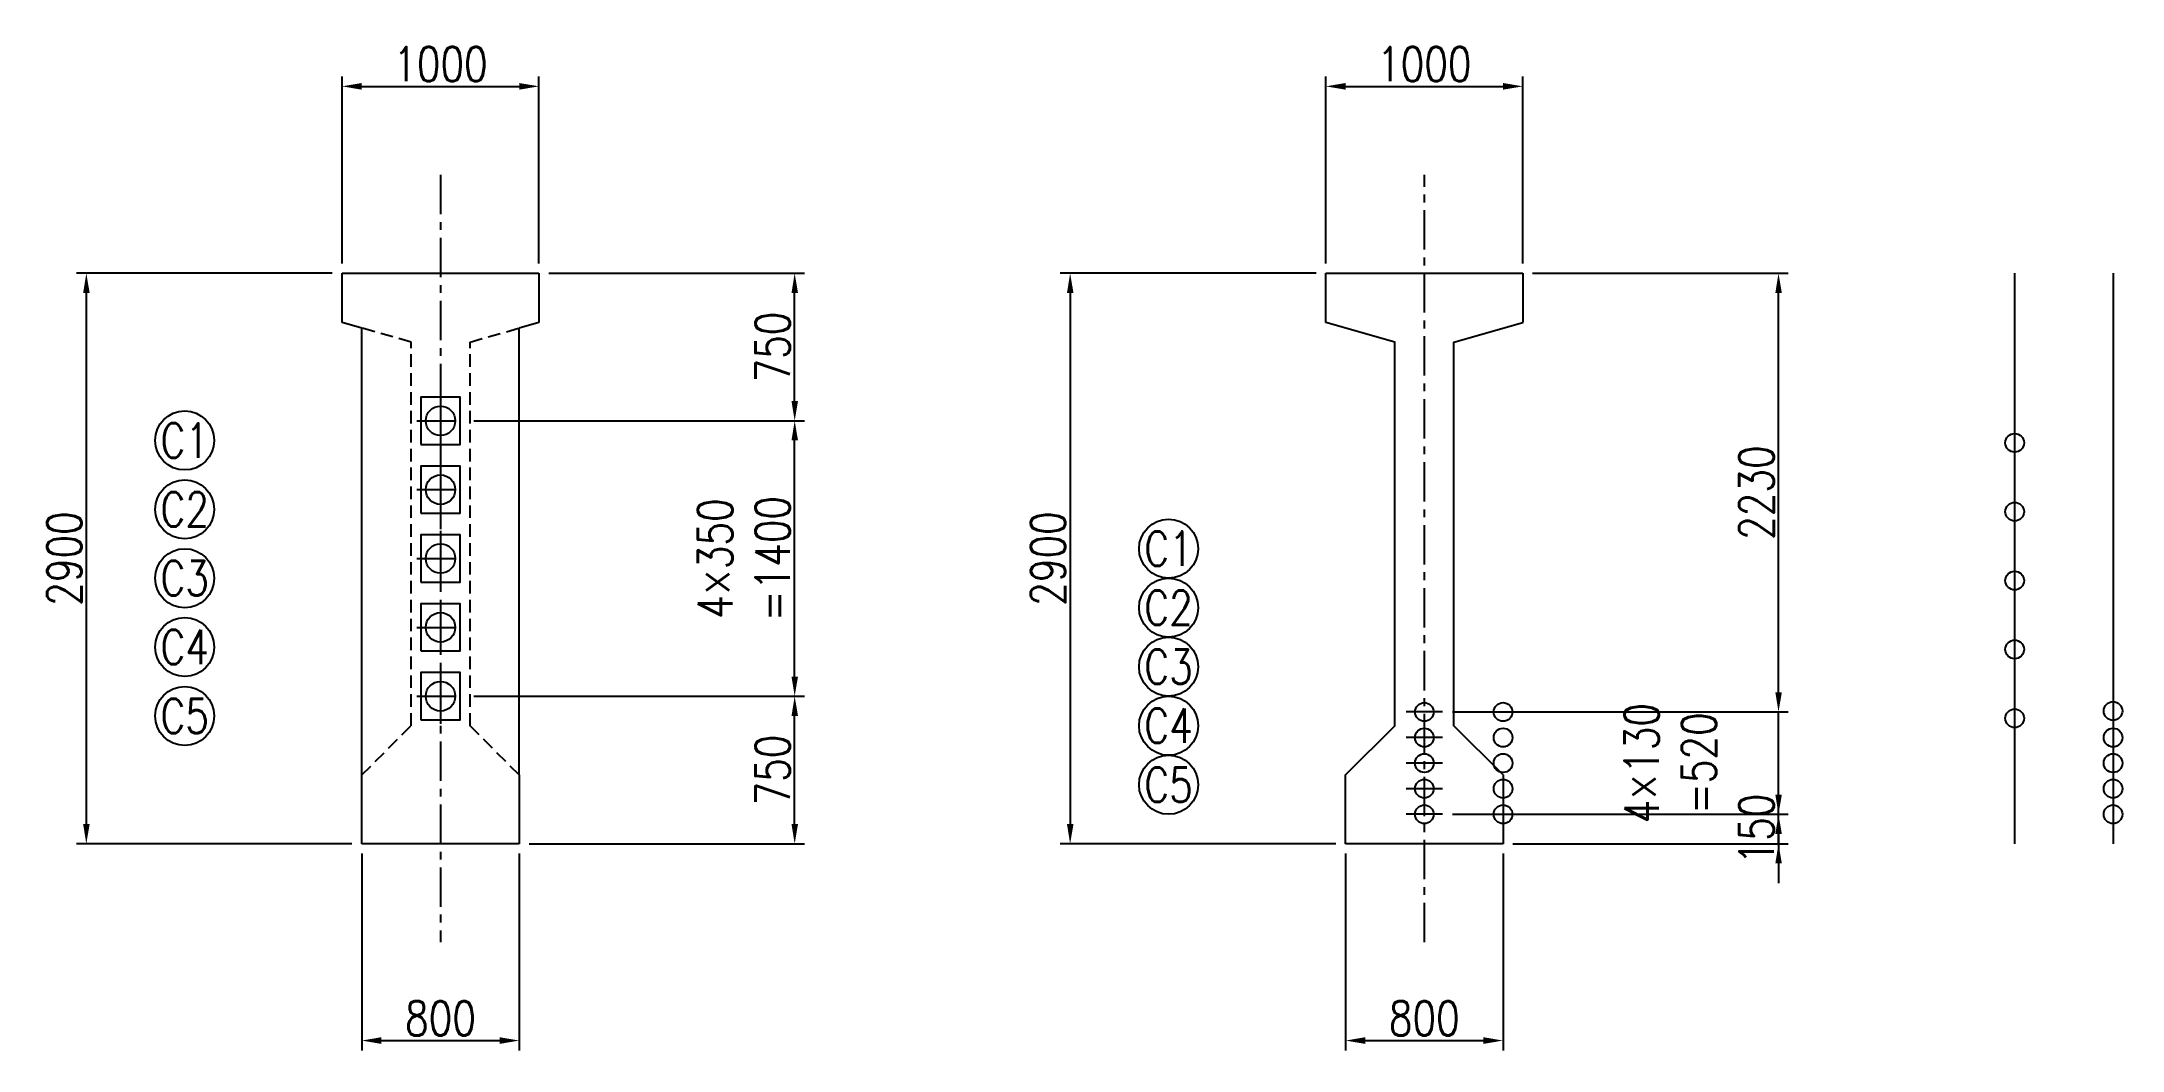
# Model space of a CAD drawing. Header units: millimetres. Extents: x -41433 to 131500, y -94900 to 39745.
# Drawn here: x 33004 to 43579, y 34618 to 39745 of the extents above; entities that cross this region are included whole.
import ezdxf
from ezdxf.enums import TextEntityAlignment as Align

# ---------------------------------------------------------------- set-up
doc = ezdxf.new("R2010")
doc.units = ezdxf.units.MM
doc.header["$LTSCALE"] = 160
doc.header["$MEASUREMENT"] = 0
doc.linetypes.add('CENTER', pattern=[2, 1.25, -0.25, 0.25, -0.25])
doc.linetypes.add('DASHED', pattern=[0.75, 0.5, -0.25])
doc.layers.get('DEFPOINTS').update_dxf_attribs({"color": 53, "linetype": 'CONTINUOUS'})
for name, color, linetype in [('CENTER', 6, 'CENTER'), ('DIM', 6, 'CONTINUOUS'), ('GAIKEI-KEIKAKU', 4, 'CONTINUOUS'), ('PC', 1, 'CONTINUOUS'), ('TEXT', 4, 'CONTINUOUS'), ('TITLE-BOX', 3, 'CONTINUOUS')]:
    doc.layers.add(name, color=color, linetype=linetype)
doc.styles.add('DIM-TEXT', font='ROMANS', dxfattribs={"width": 0.8, "bigfont": 'EXTFONT'})
doc.styles.add('romans', font='romans.shx', dxfattribs={"bigfont": 'extfont.shx'})
doc.dimstyles.new('DIM50', dxfattribs={"dimscale": 50, "dimtxt": 3.5, "dimasz": 2, "dimexe": 1, "dimexo": 1, "dimgap": 0.5, "dimtad": 1, "dimdec": 0, "dimzin": 9, "dimdsep": 46, "dimtxsty": 'DIM-TEXT', "dimcen": 0, "dimclrt": 4, "dimaunit": 1, "dimadec": 4, "dimazin": 0, "dimtfac": 1, "dimtdec": 0, "dimtix": 1, "dimtmove": 2, "dimatfit": 0, "dimfxl": 1, "dimlwd": -1, "dimlwe": -1, "dimarcsym": 0})

msp = doc.modelspace()

# ---------------------------------------------------------------- texts
at = {"layer": 'TEXT', "style": 'romans', "width": 0.8}
for s, p in [('C1', (33731.22, 37718.04)), ('C2', (33731.22, 37368.04)), ('C1', (38731.22, 37168.04)), ('C3', (33731.22, 37018.04)), ('C2', (38731.22, 36868.04)), ('C4', (33731.22, 36668.04)), ('C3', (38731.22, 36568.04)), ('C5', (33731.22, 36318.04)), ('C4', (38731.22, 36268.04)), ('C5', (38731.22, 35968.04))]:
    msp.add_text(s, height=175, dxfattribs=at).set_placement(p, align=Align.MIDDLE_CENTER)

# ---------------------------------------------------------------- blocks, each defined once
blk = doc.blocks.new('A$C3BF67BCA')
at = {"layer": 'CENTER'}
for p, q in [((0, 140), (0, -140)), ((-120, 0), (120, 0))]:
    blk.add_line(p, q, dxfattribs=at)
at = {"layer": 'PC'}
blk.add_lwpolyline([(-100, -120), (100, -120), (100, 120), (-100, 120)], close=True, dxfattribs=at)
blk.add_circle((0, 0), 75, dxfattribs=at)
blk = doc.blocks.new('*D719')
at = {"layer": 'DEFPOINTS', "color": 0, "transparency": 16777216}
for p in [(40531, 39518), (39531, 38568), (40531, 38568)]:
    blk.add_point(p, dxfattribs=at)
at = {"layer": 'DIM', "color": 0, "transparency": 16777216}
for p, q in [((39531, 38618), (39531, 39568)), ((40531, 38618), (40531, 39568)), ((39631, 39518), (40431, 39518))]:
    blk.add_line(p, q, dxfattribs=at)
for points in [[(39631, 39535), (39631, 39501), (39531, 39518)], [(40431, 39535), (40431, 39501), (40531, 39518)]]:
    blk.add_solid(points, dxfattribs=at)
at = {"layer": 'DIM', "color": 4, "transparency": 16777216, "insert": (40031, 39631), "char_height": 175, "attachment_point": 5, "style": 'DIM-TEXT'}
blk.add_mtext('1000', dxfattribs=at)
blk = doc.blocks.new('*D720')
at = {"layer": 'DEFPOINTS', "color": 0, "transparency": 16777216}
for p in [(35531, 39518), (34531, 38568), (35531, 38568)]:
    blk.add_point(p, dxfattribs=at)
at = {"layer": 'DIM', "color": 0, "transparency": 16777216}
for p, q in [((34531, 38618), (34531, 39568)), ((35531, 38618), (35531, 39568)), ((34631, 39518), (35431, 39518))]:
    blk.add_line(p, q, dxfattribs=at)
for points in [[(34631, 39535), (34631, 39501), (34531, 39518)], [(35431, 39535), (35431, 39501), (35531, 39518)]]:
    blk.add_solid(points, dxfattribs=at)
at = {"layer": 'DIM', "color": 4, "transparency": 16777216, "insert": (35031, 39631), "char_height": 175, "attachment_point": 5, "style": 'DIM-TEXT'}
blk.add_mtext('1000', dxfattribs=at)
blk = doc.blocks.new('*D721')
at = {"layer": 'DEFPOINTS', "color": 0, "transparency": 16777216}
for p in [(40531, 38568), (41831, 38568), (40124, 36338)]:
    blk.add_point(p, dxfattribs=at)
at = {"layer": 'DIM', "color": 0, "transparency": 16777216}
for p, q in [((40581, 38568), (41881, 38568)), ((41831, 36438), (41831, 38468)), ((40174, 36338), (41881, 36338))]:
    blk.add_line(p, q, dxfattribs=at)
for points in [[(41815, 38468), (41848, 38468), (41831, 38568)], [(41815, 36438), (41848, 36438), (41831, 36338)]]:
    blk.add_solid(points, dxfattribs=at)
at = {"layer": 'DIM', "color": 4, "transparency": 16777216, "insert": (41719, 37453), "char_height": 175, "attachment_point": 5, "rotation": 90, "style": 'DIM-TEXT'}
blk.add_mtext('2230', dxfattribs=at)
blk = doc.blocks.new('*D722')
at = {"layer": 'DEFPOINTS', "color": 0, "transparency": 16777216}
for p in [(40124, 36338), (41831, 36338), (40124, 35818)]:
    blk.add_point(p, dxfattribs=at)
at = {"layer": 'DIM', "color": 0, "transparency": 16777216}
for p, q in [((41831, 36438), (41831, 36538)), ((40174, 36338), (41881, 36338)), ((41831, 35818), (41831, 36338)), ((40174, 35818), (41881, 35818)), ((41831, 35718), (41831, 35618))]:
    blk.add_line(p, q, dxfattribs=at)
for points in [[(41815, 36438), (41848, 36438), (41831, 36338)], [(41815, 35718), (41848, 35718), (41831, 35818)]]:
    blk.add_solid(points, dxfattribs=at)
at = {"layer": 'DIM', "color": 4, "transparency": 16777216, "insert": (41427, 36078), "char_height": 175, "attachment_point": 5, "rotation": 90, "style": 'DIM-TEXT'}
blk.add_mtext('4×130\\P=520\\P ', dxfattribs=at)
blk = doc.blocks.new('*D723')
at = {"layer": 'DEFPOINTS', "color": 0, "transparency": 16777216}
for p in [(40124, 35818), (41831, 35818), (40431, 35668)]:
    blk.add_point(p, dxfattribs=at)
at = {"layer": 'DIM', "color": 0, "transparency": 16777216}
for p, q in [((41831, 35918), (41831, 36018)), ((40174, 35818), (41881, 35818)), ((41831, 35668), (41831, 35818)), ((40481, 35668), (41881, 35668)), ((41831, 35568), (41831, 35468))]:
    blk.add_line(p, q, dxfattribs=at)
for points in [[(41815, 35918), (41848, 35918), (41831, 35818)], [(41815, 35568), (41848, 35568), (41831, 35668)]]:
    blk.add_solid(points, dxfattribs=at)
at = {"layer": 'DIM', "color": 4, "transparency": 16777216, "insert": (41719, 35743), "char_height": 175, "attachment_point": 5, "rotation": 90, "style": 'DIM-TEXT'}
blk.add_mtext('150', dxfattribs=at)
blk = doc.blocks.new('*D724')
at = {"layer": 'DEFPOINTS', "color": 0, "transparency": 16777216}
for p in [(39631, 35668), (40431, 35668), (40431, 34668)]:
    blk.add_point(p, dxfattribs=at)
at = {"layer": 'DIM', "color": 0, "transparency": 16777216}
for p, q in [((39631, 35618), (39631, 34618)), ((40431, 35618), (40431, 34618)), ((39731, 34668), (40331, 34668))]:
    blk.add_line(p, q, dxfattribs=at)
for points in [[(39731, 34685), (39731, 34651), (39631, 34668)], [(40331, 34685), (40331, 34651), (40431, 34668)]]:
    blk.add_solid(points, dxfattribs=at)
at = {"layer": 'DIM', "color": 4, "transparency": 16777216, "insert": (40031, 34781), "char_height": 175, "attachment_point": 5, "style": 'DIM-TEXT'}
blk.add_mtext('800', dxfattribs=at)
blk = doc.blocks.new('*D725')
at = {"layer": 'DEFPOINTS', "color": 0, "transparency": 16777216}
for p in [(39531, 38568), (38231, 35668), (39631, 35668)]:
    blk.add_point(p, dxfattribs=at)
at = {"layer": 'DIM', "color": 0, "transparency": 16777216}
for p, q in [((39481, 38568), (38181, 38568)), ((38231, 38468), (38231, 35768)), ((39581, 35668), (38181, 35668))]:
    blk.add_line(p, q, dxfattribs=at)
for points in [[(38215, 38468), (38248, 38468), (38231, 38568)], [(38215, 35768), (38248, 35768), (38231, 35668)]]:
    blk.add_solid(points, dxfattribs=at)
at = {"layer": 'DIM', "color": 4, "transparency": 16777216, "insert": (38119, 37118), "char_height": 175, "attachment_point": 5, "rotation": 90, "style": 'DIM-TEXT'}
blk.add_mtext('2900', dxfattribs=at)
blk = doc.blocks.new('*D726')
at = {"layer": 'DEFPOINTS', "color": 0, "transparency": 16777216}
for p in [(35531, 38568), (36831, 38568), (35151, 37818)]:
    blk.add_point(p, dxfattribs=at)
at = {"layer": 'DIM', "color": 0, "transparency": 16777216}
for p, q in [((35581, 38568), (36881, 38568)), ((36831, 37918), (36831, 38468)), ((35201, 37818), (36881, 37818))]:
    blk.add_line(p, q, dxfattribs=at)
for points in [[(36815, 38468), (36848, 38468), (36831, 38568)], [(36815, 37918), (36848, 37918), (36831, 37818)]]:
    blk.add_solid(points, dxfattribs=at)
at = {"layer": 'DIM', "color": 4, "transparency": 16777216, "insert": (36719, 38193), "char_height": 175, "attachment_point": 5, "rotation": 90, "style": 'DIM-TEXT'}
blk.add_mtext('750', dxfattribs=at)
blk = doc.blocks.new('*D727')
at = {"layer": 'DEFPOINTS', "color": 0, "transparency": 16777216}
for p in [(35151, 37818), (36831, 37818), (35151, 36418)]:
    blk.add_point(p, dxfattribs=at)
at = {"layer": 'DIM', "color": 0, "transparency": 16777216}
for p, q in [((35201, 37818), (36881, 37818)), ((36831, 36518), (36831, 37718)), ((35201, 36418), (36881, 36418))]:
    blk.add_line(p, q, dxfattribs=at)
for points in [[(36815, 37718), (36848, 37718), (36831, 37818)], [(36815, 36518), (36848, 36518), (36831, 36418)]]:
    blk.add_solid(points, dxfattribs=at)
at = {"layer": 'DIM', "color": 4, "transparency": 16777216, "insert": (36573, 37118), "char_height": 175, "attachment_point": 5, "rotation": 90, "style": 'DIM-TEXT'}
blk.add_mtext('4×350\\P=1400', dxfattribs=at)
blk = doc.blocks.new('*D728')
at = {"layer": 'DEFPOINTS', "color": 0, "transparency": 16777216}
for p in [(35151, 36418), (36831, 36418), (35431, 35668)]:
    blk.add_point(p, dxfattribs=at)
at = {"layer": 'DIM', "color": 0, "transparency": 16777216}
for p, q in [((35201, 36418), (36881, 36418)), ((36831, 35768), (36831, 36318)), ((35481, 35668), (36881, 35668))]:
    blk.add_line(p, q, dxfattribs=at)
for points in [[(36815, 36318), (36848, 36318), (36831, 36418)], [(36815, 35768), (36848, 35768), (36831, 35668)]]:
    blk.add_solid(points, dxfattribs=at)
at = {"layer": 'DIM', "color": 4, "transparency": 16777216, "insert": (36719, 36043), "char_height": 175, "attachment_point": 5, "rotation": 90, "style": 'DIM-TEXT'}
blk.add_mtext('750', dxfattribs=at)
blk = doc.blocks.new('*D729')
at = {"layer": 'DEFPOINTS', "color": 0, "transparency": 16777216}
for p in [(34631, 35668), (35431, 35668), (35431, 34668)]:
    blk.add_point(p, dxfattribs=at)
at = {"layer": 'DIM', "color": 0, "transparency": 16777216}
for p, q in [((34631, 35618), (34631, 34618)), ((35431, 35618), (35431, 34618)), ((34731, 34668), (35331, 34668))]:
    blk.add_line(p, q, dxfattribs=at)
for points in [[(34731, 34685), (34731, 34651), (34631, 34668)], [(35331, 34685), (35331, 34651), (35431, 34668)]]:
    blk.add_solid(points, dxfattribs=at)
at = {"layer": 'DIM', "color": 4, "transparency": 16777216, "insert": (35031, 34781), "char_height": 175, "attachment_point": 5, "style": 'DIM-TEXT'}
blk.add_mtext('800', dxfattribs=at)
blk = doc.blocks.new('*D730')
at = {"layer": 'DEFPOINTS', "color": 0, "transparency": 16777216}
for p in [(34531, 38568), (33231, 35668), (34631, 35668)]:
    blk.add_point(p, dxfattribs=at)
at = {"layer": 'DIM', "color": 0, "transparency": 16777216}
for p, q in [((34481, 38568), (33181, 38568)), ((33231, 38468), (33231, 35768)), ((34581, 35668), (33181, 35668))]:
    blk.add_line(p, q, dxfattribs=at)
for points in [[(33215, 38468), (33248, 38468), (33231, 38568)], [(33215, 35768), (33248, 35768), (33231, 35668)]]:
    blk.add_solid(points, dxfattribs=at)
at = {"layer": 'DIM', "color": 4, "transparency": 16777216, "insert": (33119, 37118), "char_height": 175, "attachment_point": 5, "rotation": 90, "style": 'DIM-TEXT'}
blk.add_mtext('2900', dxfattribs=at)
blk = doc.blocks.new('A$C3B7801BC')
at = {"layer": 'DEFPOINTS'}
for centre in [(0, 670), (0, 540), (0, 410), (0, 280), (0, 150)]:
    blk.add_circle(centre, 47.5, dxfattribs=at)
blk = doc.blocks.new('A$C101A6795')
at = {"layer": 'DEFPOINTS'}
for centre in [(0, 675), (0, 540), (0, 410), (0, 280), (0, 150)]:
    blk.add_circle(centre, 47.5, dxfattribs=at)
blk = doc.blocks.new('A$C50F6114B')
at = {"layer": 'DEFPOINTS'}
for centre in [(0, 2038), (0, 1688), (0, 1338), (0, 988), (0, 638)]:
    blk.add_circle(centre, 47.5, dxfattribs=at)

# ---------------------------------------------------------------- dimensions: what is measured, and where the dimension line sits
at = {"layer": 'DIM'}
for base, p1, p2, picture, middle in [((35531.22, 39518.04), (34531.22, 38568.04), (35531.22, 38568.04), '*D720', (35031.22, 39630.54)), ((40531.22, 39518.04), (39531.22, 38568.04), (40531.22, 38568.04), '*D719', (40031.22, 39630.54)), ((35431.22, 34668.04), (34631.22, 35668.04), (35431.22, 35668.04), '*D729', (35031.22, 34780.54)), ((40431.22, 34668.04), (39631.22, 35668.04), (40431.22, 35668.04), '*D724', (40031.22, 34780.54))]:
    dim = msp.add_linear_dim(base=base, p1=p1, p2=p2, dimstyle='DIM50', dxfattribs=at)
    dim.commit()
    dim.dimension.update_dxf_attribs({"geometry": picture, "text_midpoint": middle})
for base, p1, p2, picture, middle in [((33231.22, 35668.04), (34531.22, 38568.04), (34631.22, 35668.04), '*D730', (33118.72, 37118.04)), ((36831.22, 38568.04), (35151.22, 37818.04), (35531.22, 38568.04), '*D726', (36718.72, 38193.04)), ((38231.22, 35668.04), (39531.22, 38568.04), (39631.22, 35668.04), '*D725', (38118.72, 37118.04)), ((41831.22, 38568.04), (40123.72, 36338.04), (40531.22, 38568.04), '*D721', (41718.72, 37453.04)), ((36831.22, 36418.04), (35431.22, 35668.04), (35151.22, 36418.04), '*D728', (36718.72, 36043.04)), ((41831.22, 35818.04), (40431.22, 35668.04), (40123.72, 35818.04), '*D723', (41718.72, 35743.04))]:
    dim = msp.add_linear_dim(base=base, p1=p1, p2=p2, angle=90, dimstyle='DIM50', dxfattribs=at)
    dim.commit()
    dim.dimension.update_dxf_attribs({"geometry": picture, "text_midpoint": middle})
for base, p1, p2, text, picture, middle in [((36831.22, 37818.04), (35151.22, 36418.04), (35151.22, 37818.04), '4×350\\P=<>', '*D727', (36572.88, 37118.04)), ((41831.22, 36338.04), (40123.72, 35818.04), (40123.72, 36338.04), '4×130\\P=<>\\P ', '*D722', (41427.05, 36078.04))]:
    dim = msp.add_linear_dim(base=base, p1=p1, p2=p2, angle=90, text=text, dimstyle='DIM50', dxfattribs=at)
    dim.commit()
    dim.dimension.update_dxf_attribs({"geometry": picture, "text_midpoint": middle})

# ---------------------------------------------------------------- linework, layer by layer
at = {"layer": 'CENTER', "linetype": 'CENTER'}
msp.add_line((35031.22, 39068.04), (35031.22, 35168.04), dxfattribs=at)
at = {"layer": 'CENTER'}
for p, q in [((40031.22, 35168.04), (40031.22, 39068.04)), ((40123.72, 36338.04), (39938.72, 36338.04)), ((40123.72, 36208.04), (39938.72, 36208.04)), ((40123.72, 36078.04), (39938.72, 36078.04)), ((40123.72, 35948.04), (39938.72, 35948.04)), ((40123.72, 35818.04), (39938.72, 35818.04))]:
    msp.add_line(p, q, dxfattribs=at)
at = {"layer": 'DEFPOINTS'}
for centre in [(40031.22, 36338.04), (40031.22, 36208.04), (40031.22, 36078.04), (40031.22, 35948.04), (40031.22, 35818.04)]:
    msp.add_circle(centre, 47.5, dxfattribs=at)
at = {"layer": 'GAIKEI-KEIKAKU', "ltscale": 0.8}
for p, q in [((34531.22, 38568.04), (35531.22, 38568.04)), ((34531.22, 38318.04), (34531.22, 38568.04)), ((35531.22, 38568.04), (35531.22, 38318.04)), ((39531.22, 38318.04), (39531.22, 38568.04)), ((39531.22, 38568.04), (40531.22, 38568.04)), ((40531.22, 38568.04), (40531.22, 38318.04)), ((34631.22, 38289.47), (34531.22, 38318.04)), ((34631.22, 36018.04), (34631.22, 38289.47)), ((35531.22, 38318.04), (35431.22, 38289.47)), ((35431.22, 36018.04), (35431.22, 38289.47)), ((34631.22, 35668.04), (34631.22, 36018.04)), ((35431.22, 36018.04), (35431.22, 35668.04)), ((39631.22, 35668.04), (39631.22, 36018.04)), ((40431.22, 36018.04), (40431.22, 35668.04)), ((35431.22, 35668.04), (34631.22, 35668.04)), ((40431.22, 35668.04), (39631.22, 35668.04))]:
    msp.add_line(p, q, dxfattribs=at)
at = {"layer": 'GAIKEI-KEIKAKU', "linetype": 'DASHED', "ltscale": 0.8}
for points in [[(34631.22, 36018.04), (34881.22, 36268.04), (34881.22, 38218.04), (34631.22, 38289.47)], [(35431.22, 36018.04), (35181.22, 36268.04), (35181.22, 38218.04), (35431.22, 38289.47)]]:
    msp.add_lwpolyline(points, dxfattribs=at)
at = {"layer": 'GAIKEI-KEIKAKU', "ltscale": 0.6}
for points in [[(39631.22, 36018.04), (39881.22, 36268.04), (39881.22, 38218.04), (39531.22, 38318.04)], [(40431.22, 36018.04), (40181.22, 36268.04), (40181.22, 38218.04), (40531.22, 38318.04)]]:
    msp.add_lwpolyline(points, dxfattribs=at)
at = {"layer": 'TEXT', "color": 6}
for centre in [(33731.22, 37718.04), (33731.22, 37368.04), (38731.22, 37168.04), (33731.22, 37018.04), (38731.22, 36868.04), (33731.22, 36668.04), (38731.22, 36568.04), (33731.22, 36318.04), (38731.22, 36268.04), (38731.22, 35968.04)]:
    msp.add_circle(centre, 150, dxfattribs=at)
at = {"layer": 'TITLE-BOX'}
for points in [[(43031.22, 38568.04), (43031.22, 37705.61), (43031.22, 37355.61), (43031.22, 37005.61), (43031.22, 36655.61), (43031.22, 36305.61), (43031.22, 35668.04)], [(43531.22, 38568.04), (43531.22, 36343.49), (43531.22, 36208.04), (43531.22, 36078.04), (43531.22, 35948.04), (43531.22, 35818.04), (43531.22, 35668.04)]]:
    msp.add_lwpolyline(points, dxfattribs=at)

# ---------------------------------------------------------------- block references
at = {"layer": 'DEFPOINTS'}
for name, p in [('A$C50F6114B', (43031.22, 35668.04)), ('A$C3B7801BC', (40431.22, 35668.04)), ('A$C101A6795', (43531.22, 35668.04))]:
    msp.add_blockref(name, p, dxfattribs=at)
at = {"layer": 'PC'}
for p in [(35031.22, 37818.04), (35031.22, 37468.04), (35031.22, 37118.04), (35031.22, 36768.04), (35031.22, 36418.04)]:
    msp.add_blockref('A$C3BF67BCA', p, dxfattribs=at)

msp.set_redraw_order([(e.dxf.handle, doc.entitydb.next_handle()) for e in msp.query("TEXT MTEXT ATTDEF DIMENSION ARC_DIMENSION")])  # texts and dimensions are drawn at this point

doc.saveas('drawing.dxf')
